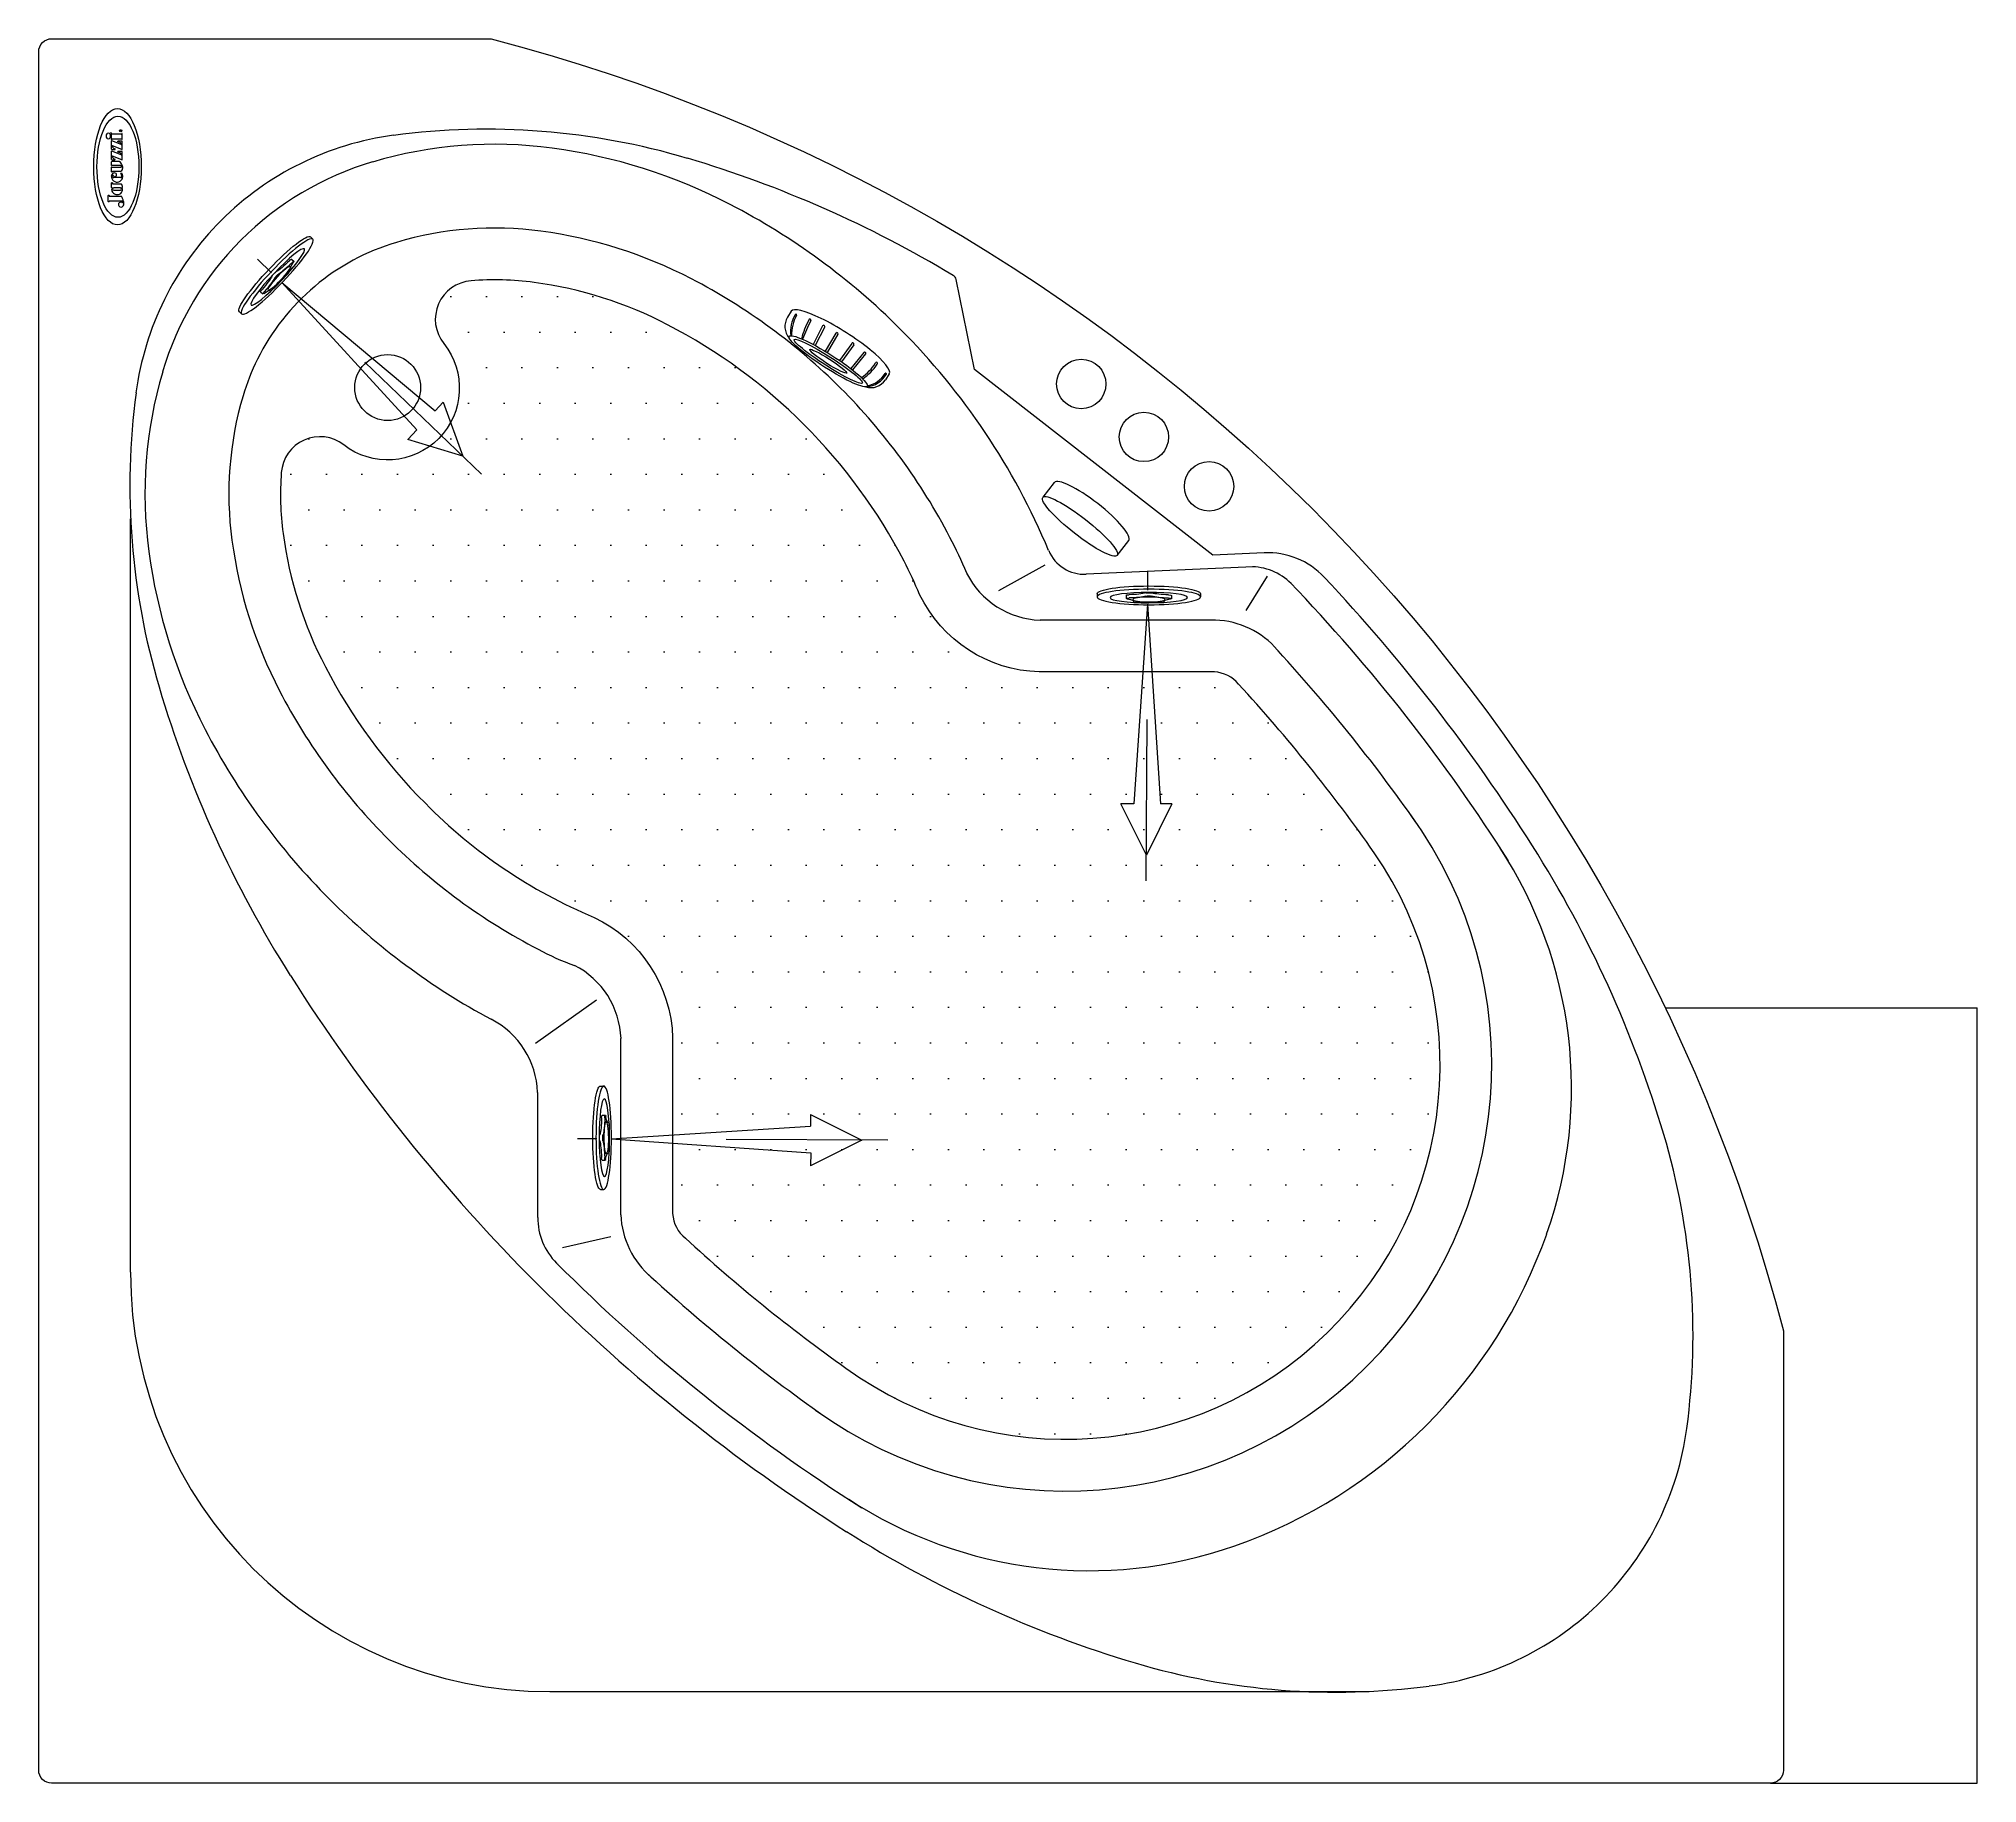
# Model space of a CAD drawing. Header units: millimetres. Extents: x -1239.26 to -1237.76, y 2210.73 to 2212.08.
import ezdxf
from ezdxf.enums import TextEntityAlignment as Align

# ---------------------------------------------------------------- set-up
doc = ezdxf.new("R2010")
doc.units = ezdxf.units.MM
doc.header["$LTSCALE"] = 10
doc.linetypes.add('CENTER', pattern=[2, 1.25, -0.25, 0.25, -0.25])
for name, color, linetype in [('CONTOR04', 7, 'Continuous'), ('CONTOR05', 7, 'Continuous'), ('jacuzzi', 1, 'Continuous'), ('LCENTR02', 1, 'CENTER'), ('LCOTA02', 1, 'Continuous')]:
    doc.layers.add(name, color=color, linetype=linetype)
doc.styles.add('ROMANS', font='romans', dxfattribs={"height": 4})

# ---------------------------------------------------------------- blocks, each defined once
blk = doc.blocks.new('PLX')
at = {"layer": 'LCENTR02'}
blk.add_line((21.97, 0), (-2.03, 0), dxfattribs=at)
at = {"layer": 'LCOTA02'}
for p, q in [((-0.28, 4.09), (-0.03, 4.09)), ((-0.14, 1.83), (0.13, 1.84)), ((15.99, 1.96), (15.99, 1.06)), ((15.99, 1.96), (19.97, 0.01)), ((0.56, 0), (15.99, 1.06)), ((19.97, 0.01), (16.01, -2)), ((0.56, 0), (16.01, -0.99)), ((16.01, -0.99), (16.01, -2)), ((-0.13, -1.66), (0.12, -1.66)), ((-0.24, -3.91), (0.01, -3.91))]:
    blk.add_line(p, q, dxfattribs=at)
at = {"layer": 'LCOTA02', "extrusion": (0, 0, -1)}
for centre, major_axis, ratio, start_param, end_param in [((-0.26, 0.09), (-0.02, 4), 0.15, 3.141593, 6.283185), ((-0.01, 0.09), (-0.02, 4), 0.15, 3.141593, 9.424778), ((0.04, 0.09), (-0.02, 3), 0.133333, 3.141593, 9.424778), ((-0.46, 1.98), (-0.01, 1.9), 0.15, 1.763314, 2.634916), ((-0.14, 1.57), (-0.001, 0.268), 0.15, -1.378279, 0), ((-0.21, 1.98), (-0.01, 1.9), 0.15, 1.763314, 2.634916), ((0.11, 1.57), (-0.001, 0.268), 0.15, -1.378279, 0.74996), ((0.32, 3.16), (-0.01, 1.9), 0.15, 3.019951, 3.891553), ((-0.3, 0.08), (-0.001, 0.268), 0.15, 3.648269, 5.776509), ((-0.05, 0.09), (-0.001, 0.268), 0.15, 3.648269, 5.776509), ((0.19, 0.09), (-0.01, 1.25), 0.15, 3.141593, 9.424778), ((0.37, 1), (-0.001, 0.268), 0.15, -0.121642, 2.006598), ((0.67, 0.09), (-0.01, 1.9), 0.15, 4.276588, 5.14819), ((-0.45, -1.81), (-0.01, 1.9), 0.15, 0.506677, 1.378279), ((-0.13, -1.4), (-0.001, 0.268), 0.15, 3.141593, 4.519872), ((-0.2, -1.81), (-0.01, 1.9), 0.15, 0.506677, 1.378279), ((0.12, -1.39), (-0.001, 0.268), 0.15, 2.391632, 4.519872), ((0.35, -2.98), (-0.01, 1.9), 0.15, -0.74996, 0.121642), ((0.38, -0.83), (-0.001, 0.268), 0.15, 1.134995, 3.263235)]:
    blk.add_ellipse(centre, major_axis=major_axis, ratio=ratio, start_param=start_param, end_param=end_param, dxfattribs=at)
blk = doc.blocks.new('A$C1BA52001')
at = {"layer": 'LCOTA02'}
for p, q in [((0, 2.27), (0, 0.79)), ((7.43, 0.79), (7.43, 2.27))]:
    blk.add_line(p, q, dxfattribs=at)
blk.add_ellipse((3.71, 2.27), major_axis=(-3.71, 0), ratio=0.186255, dxfattribs=at)
blk.add_ellipse((3.71, 0.79), major_axis=(3.71, 0), ratio=0.213184, start_param=3.141593, end_param=6.283185, dxfattribs=at)
blk = doc.blocks.new('A$C18C942D9')
at = {"layer": 'LCOTA02'}
for p, q in [((1.39, 14.07), (2.25, 14.06)), ((1.39, 14.07), (2.25, 14.06)), ((0.87, 10.09), (3.36, 9.79)), ((0.91, 10.36), (3.39, 10.07)), ((0.72, 8.27), (3.27, 8.13)), ((0.74, 8.55), (3.28, 8.42)), ((0.71, 6.26), (3.26, 6.35)), ((0.72, 5.98), (3.27, 6.07)), ((0.82, 4.43), (3.33, 4.69)), ((0.85, 4.16), (3.35, 4.41)), ((1.39, 0), (2.25, 0.01))]:
    blk.add_line(p, q, dxfattribs=at)
for centre, radius, start, end in [((1.15, 12.09), 0.124, 70.0987, 280.7386), ((1.13, 5.34), 6.63, 68.2863, 89.644), ((1.13, 6.05), 6.16, 66.1373, 89.444), ((1.63, 13.71), 0.086, 68.3204, 262.6804), ((1.63, 10.22), 3.41, 44.3309, 90.2321), ((1.75, 10.74), 3.06, 37.8314, 91.6456), ((2.23, 11.96), 2.1, 15.4909, 89.5), ((0.89, 10.23), 0.136, 80.818, 264.7502), ((0.73, 8.41), 0.139, 86.3618, 267.5776), ((0.71, 6.12), 0.139, 91.7123, 272.3078), ((0.83, 4.29), 0.137, 94.5439, 277.7632), ((1.09, 2.48), 0.134, 97.3715, 283.5655), ((-0.04, 18.07), 15.5, 274.0945, 283.2492), ((0.37, 12.75), 10.42, 274.1152, 287.7136), ((1.47, 0.72), 0.086, 97.3196, 291.6796), ((1.21, 5.45), 4.65, 273.0204, 304.8844), ((1.38, 4.67), 4.04, 271.6748, 309.1263), ((2.23, 2.11), 2.1, 270.5, 344.4472)]:
    blk.add_arc(centre, radius, start, end, dxfattribs=at)
blk.add_ellipse((1.39, 7.04), major_axis=(0, 7.03), ratio=0.198307, start_param=6.281174, end_param=9.428239, dxfattribs=at)
for major_axis, ratio in [((0, 5.6), 0.1484), ((0, 4.89), 0.114375), ((0, 2.65), 0.112344)]:
    blk.add_ellipse((4.09, 7.03), major_axis=major_axis, ratio=ratio, dxfattribs=at)
blk = doc.blocks.new('PO')
at = {"layer": 'CONTOR04', "xscale": 0.639661404713691, "yscale": 0.639661404713691, "zscale": 0.639661404713691, "rotation": 359.9917632775139}
blk.add_blockref('A$C18C942D9', (-0.89, -4.5), dxfattribs=at)
blk = doc.blocks.new('*E5')
at = {"layer": 'CONTOR04', "xscale": 2.5, "yscale": 2.5, "zscale": 2.5}
for name, p, rotation in [('PLX', (-3401.02, 875.47), 179.7108402314745), ('PLX', (-3506.23, 770.65), 89.71084023147448), ('PLX', (-3337.71, 708.81), 136.1524688575305), ('PO', (-3446.76, 721.4), 57.41951245808739)]:
    blk.add_blockref(name, p, dxfattribs=dict(at, rotation=rotation))
at = {"layer": 'CONTOR05', "xscale": 2.458193946488295, "yscale": 2.458193946488295, "zscale": 2.458193946488295, "rotation": 322.0616384690696}
blk.add_blockref('A$C1BA52001', (-3503.76, 758.18), dxfattribs=at)

msp = doc.modelspace()

# ---------------------------------------------------------------- hatches: boundary and pattern name
at = {"layer": 'jacuzzi'}
h = msp.add_hatch(dxfattribs=at)
h.set_pattern_fill('DOTS', color=256, scale=0.44, angle=180, style=0)
h.set_pattern_definition([(180, (-1236.908533, 2212.262533), (-0.01375, -0.0275), [0, -0.0275])])
edge = h.paths.add_edge_path()
edge.add_line((-1238.7719, 2211.304), (-1238.7719, 2211.1679))
edge.add_arc((-1238.7457, 2211.1694), 0.0263, 183.2451, 231.7006)
edge.add_arc((-1237.8926, 2212.0969), 1.2863, 227.4812, 234.5939)
edge.add_arc((-1238.4678, 2211.283), 0.2898, 234.0592, 394.506)
edge.add_arc((-1239.2812, 2210.7083), 1.2857, 35.0801, 42.5436)
edge.add_arc((-1238.3542, 2211.5609), 0.0263, 39.4037, 86.7549)
edge.add_line((-1238.3527, 2211.5871), (-1238.4882, 2211.5871))
edge.add_arc((-1238.4852, 2211.6934), 0.1063, 205.8503, 268.3868, ccw=False)
edge.add_arc((-1238.8723, 2211.5275), 0.3151, 22.2897, 27.4592)
edge.add_arc((-1238.9738, 2211.4748), 0.4294, 27.4592, 45)
edge.add_arc((-1238.9738, 2211.4748), 0.4294, 45, 62.5408)
edge.add_arc((-1238.9211, 2211.5762), 0.3151, 62.5408, 82.3469)
edge.add_arc((-1238.9095, 2211.6625), 0.228, 82.3469, 94.6345)
edge.add_arc((-1238.9255, 2211.8599), 0.03, 94.6345, 218.5117)
edge.add_arc((-1238.9924, 2211.8067), 0.0555, -127.8171, 38.5117, ccw=False)
edge.add_arc((-1239.0448, 2211.7391), 0.03, 52.1829, 175.823)
edge.add_arc((-1238.8473, 2211.7247), 0.228, 175.823, 187.6531)
edge.add_arc((-1238.761, 2211.7363), 0.3151, 187.6531, 207.4592)
edge.add_arc((-1238.6596, 2211.789), 0.4294, 207.4592, 225)
edge.add_arc((-1238.6777, 2211.767), 0.401, 224.5991, 247.2643)
edge.add_arc((-1238.8781, 2211.301), 0.1063, 1.6132, 64.6544, ccw=False)

# ---------------------------------------------------------------- linework, layer by layer
for p, q in [((-1239.206, 2211.9915), (-1239.206, 2211.998)), ((-1239.206, 2211.9836), (-1239.206, 2211.9901)), ((-1239.1985, 2211.9952), (-1239.2059, 2211.9981)), ((-1239.2059, 2211.9914), (-1239.2034, 2211.9914)), ((-1239.1985, 2211.9873), (-1239.2059, 2211.9901)), ((-1239.1981, 2211.9914), (-1239.2054, 2211.9942)), ((-1239.2033, 2211.9915), (-1239.2033, 2211.9918)), ((-1239.2011, 2211.9973), (-1239.2011, 2211.9977)), ((-1239.198, 2211.9978), (-1239.201, 2211.9978)), ((-1239.1979, 2212.0038), (-1239.1981, 2212.0038)), ((-1239.1979, 2211.9992), (-1239.1981, 2211.9992)), ((-1239.1979, 2211.9915), (-1239.1979, 2211.9977)), ((-1239.1978, 2211.9993), (-1239.1978, 2212.0037)), ((-1239.206, 2211.979), (-1239.206, 2211.9819)), ((-1239.206, 2211.9741), (-1239.206, 2211.9777)), ((-1239.2059, 2211.9835), (-1239.2034, 2211.9835)), ((-1239.1981, 2211.9834), (-1239.2054, 2211.9862)), ((-1239.2033, 2211.9836), (-1239.2033, 2211.9839)), ((-1239.2011, 2211.9893), (-1239.2011, 2211.9898)), ((-1239.198, 2211.9899), (-1239.201, 2211.9899)), ((-1239.1979, 2211.9835), (-1239.1979, 2211.9898)), ((-1239.206, 2211.9619), (-1239.206, 2211.9655)), ((-1239.2055, 2211.974), (-1239.2059, 2211.974)), ((-1239.2058, 2211.9657), (-1239.2055, 2211.9657)), ((-1239.2057, 2211.9617), (-1239.2058, 2211.9617)), ((-1239.2054, 2211.9741), (-1239.2054, 2211.9745)), ((-1239.2053, 2211.9746), (-1239.1996, 2211.9746)), ((-1239.2053, 2211.9655), (-1239.2053, 2211.965)), ((-1239.2052, 2211.9649), (-1239.1985, 2211.9649)), ((-1239.199, 2211.9696), (-1239.2042, 2211.9696)), ((-1239.1983, 2211.9729), (-1239.1989, 2211.9729)), ((-1239.198, 2211.9619), (-1239.1976, 2211.9619)), ((-1239.2086, 2211.951), (-1239.2086, 2211.9559)), ((-1239.2084, 2211.9561), (-1239.2082, 2211.9561)), ((-1239.2082, 2211.9508), (-1239.2084, 2211.9508)), ((-1239.208, 2211.9559), (-1239.208, 2211.9553)), ((-1239.208, 2211.9553), (-1239.1984, 2211.9553)), ((-1239.208, 2211.9512), (-1239.208, 2211.951)), ((-1239.1976, 2211.9514), (-1239.2078, 2211.9514)), ((-1238.5382, 2211.8211), (-1238.5525, 2211.8907)), ((-1238.354, 2211.6775), (-1238.5382, 2211.8211)), ((-1239.1913, 2211.1225), (-1239.1913, 2211.7055)), ((-1238.3141, 2211.6793), (-1238.354, 2211.6775)), ((-1238.4838, 2211.6696), (-1238.5198, 2211.6499)), ((-1238.3223, 2211.6684), (-1238.4519, 2211.6627)), ((-1238.3118, 2211.6612), (-1238.3284, 2211.6346)), ((-1238.397, 2211.6271), (-1238.4875, 2211.6271)), ((-1238.3519, 2211.6271), (-1238.397, 2211.6271)), ((-1238.8779, 2211.2997), (-1238.8309, 2211.3333)), ((-1238.0037, 2211.3271), (-1237.7624, 2211.3271)), ((-1237.7624, 2210.7271), (-1237.7624, 2211.3271)), ((-1238.8119, 2211.2084), (-1238.8119, 2211.3034)), ((-1238.8763, 2211.1649), (-1238.8763, 2211.2617)), ((-1238.8119, 2211.167), (-1238.8119, 2211.2084)), ((-1238.8198, 2211.15), (-1238.857, 2211.1414)), ((-1238.8669, 2210.7981), (-1238.233, 2210.7981)), ((-1237.9224, 2210.7271), (-1237.7624, 2210.7271))]:
    msp.add_line(p, q, dxfattribs=at)
at = {"layer": 'jacuzzi', "color": 3}
msp.add_lwpolyline([(-1237.9224, 2210.7271), (-1239.2524, 2210.7271, -0.414214), (-1239.2624, 2210.7371), (-1239.2624, 2212.0671, -0.414214), (-1239.2524, 2212.0771), (-1238.9124, 2212.0771, -0.271615), (-1237.9124, 2211.0771), (-1237.9124, 2210.7371, -0.414214)], format="xyb", close=True, dxfattribs=at)
at = {"layer": 'jacuzzi'}
for points in [[(-1239.1986, 2212.0033), (-1239.2057, 2212.0033, -0.309408), (-1239.2059, 2212.0034, 0.090701), (-1239.2064, 2212.0043, 0.365017), (-1239.2065, 2212.0043), (-1239.2067, 2212.0042, 0.451807), (-1239.2067, 2212.0039, -0.178007), (-1239.2063, 2212.0028)], [(-1239.2063, 2212.0028), (-1239.2063, 2211.9993, 0.414214), (-1239.2062, 2211.9992), (-1239.2058, 2211.9992, 0.414214), (-1239.2057, 2211.9993), (-1239.2057, 2211.9996, -0.414214), (-1239.2056, 2211.9997), (-1239.1986, 2211.9997)], [(-1239.1976, 2211.9785, 0.062974), (-1239.1993, 2211.9817, 0.257829), (-1239.1999, 2211.982), (-1239.2059, 2211.982)], [(-1239.2059, 2211.9778), (-1239.1987, 2211.9778, 0.135484), (-1239.1986, 2211.9778, 0.597309), (-1239.1987, 2211.9788, 0.11277), (-1239.1988, 2211.9789), (-1239.2059, 2211.9789)], [(-1238.5443, 2211.6635, 0.021555), (-1238.5573, 2211.6912, 0.076686), (-1238.6419, 2211.8067, 0.076686), (-1238.7573, 2211.8913, 0.086636), (-1238.8738, 2211.9282, 0.105808), (-1238.9856, 2211.9195, 0.20857), (-1239.0932, 2211.829, 0.124971)], [(-1239.0932, 2211.829, 0.043057), (-1239.1043, 2211.8008, 0.105808), (-1239.1129, 2211.689, 0.086636), (-1239.0761, 2211.5725, 0.076686), (-1238.9915, 2211.4571, 0.076686), (-1238.876, 2211.3725, 0.043127), (-1238.8479, 2211.36, 0.019499)], [(-1238.1962, 2211.47, 0.033347), (-1238.3071, 2211.6075, 0.055217)], [(-1238.7928, 2211.1228, 0.033495), (-1238.6548, 2211.0114, 0.069021)]]:
    msp.add_lwpolyline(points, format="xyb", dxfattribs=at)
for points in [[(-1239.1992, 2211.9617), (-1239.2043, 2211.9617, 1), (-1239.2043, 2211.9598), (-1239.1992, 2211.9598, 1)], [(-1238.7719, 2211.304), (-1238.7719, 2211.1679, 0.214634), (-1238.762, 2211.1488, 0.031045), (-1238.6379, 2211.0484, 0.842427), (-1238.229, 2211.4472, 0.032577), (-1238.3339, 2211.5776, 0.209599), (-1238.3527, 2211.5871), (-1238.4882, 2211.5871, -0.279847), (-1238.5808, 2211.647, 0.02256), (-1238.5928, 2211.6728, 0.076686), (-1238.6702, 2211.7784, 0.076686), (-1238.7758, 2211.8558, 0.086636), (-1238.8791, 2211.8885, 0.053666), (-1238.9279, 2211.8898, 0.600131), (-1238.949, 2211.8412, -0.887286), (-1239.0264, 2211.7628, 0.598725), (-1239.0747, 2211.7413, 0.051664), (-1239.0733, 2211.6943, 0.086636), (-1239.0406, 2211.591, 0.076686), (-1238.9632, 2211.4854, 0.099219), (-1238.8327, 2211.3971, -0.282223)]]:
    msp.add_lwpolyline(points, format="xyb", close=True, dxfattribs=at)
for centre, radius in [((-1239.199, 2212.0059), 0.000795), ((-1238.9924, 2211.8071), 0.0255), ((-1238.4557, 2211.8099), 0.0191), ((-1238.4072, 2211.7689), 0.0191), ((-1238.3568, 2211.7307), 0.0191)]:
    msp.add_circle(centre, radius, dxfattribs=at)
for centre, radius, start, end in [((-1238.9158, 2211.4617), 0.5454, 73.4353, 97.586), ((-1239.2059, 2211.998), 0.0000913, 68.9296, 180), ((-1239.2059, 2211.9915), 0.0000913, 180, 270), ((-1239.2059, 2211.9901), 0.0000913, 68.9296, 180), ((-1239.2054, 2211.9941), 0.000114, 68.9296, 170.3374), ((-1239.2039, 2211.9938), 0.0016, 170.3374, 219.0048), ((-1239.2032, 2211.9945), 0.00256, 220.1573, 265.0588), ((-1239.2034, 2211.9918), 0.0000913, 0, 85.0588), ((-1239.2034, 2211.9915), 0.0000913, 270, 0), ((-1239.201, 2211.9977), 0.0000913, 90, 180), ((-1239.201, 2211.9973), 0.000114, 180, 273.7772), ((-1239.2008, 2211.9946), 0.00262, 24.8275, 93.7772), ((-1239.1986, 2212.0037), 0.000365, 270, 3.6112), ((-1239.1986, 2211.9994), 0.000365, 352.1724, 90), ((-1239.1985, 2211.9953), 0.000114, 248.9296, 4.0743), ((-1239.2008, 2211.9952), 0.00243, 4.0743, 11.2218), ((-1239.1981, 2212.0037), 0.0000913, 90, 183.6112), ((-1239.1981, 2211.9993), 0.0000913, 172.1724, 270), ((-1239.198, 2211.9915), 0.000114, 248.9296, 0), ((-1239.198, 2211.9977), 0.0000913, 0, 90), ((-1239.1979, 2212.0037), 0.0000913, 0, 90), ((-1239.1979, 2211.9993), 0.0000913, 270, 0), ((-1238.9572, 2211.7724), 0.232, 97.586, 135), ((-1238.9095, 2211.6625), 0.3329, 82.3469, 106.5064), ((-1238.9211, 2211.5762), 0.42, 62.5408, 82.3469), ((-1239.2059, 2211.9836), 0.0000913, 180, 270), ((-1239.2059, 2211.9819), 0.0000913, 90, 180), ((-1239.2059, 2211.979), 0.0000913, 180, 270), ((-1239.2059, 2211.9777), 0.0000913, 90, 180), ((-1239.2054, 2211.9861), 0.000114, 68.9296, 170.3374), ((-1239.2039, 2211.9859), 0.0016, 170.3374, 219.0048), ((-1239.2032, 2211.9865), 0.00256, 220.1573, 265.0588), ((-1239.2034, 2211.9839), 0.0000913, 0, 85.0588), ((-1239.2034, 2211.9836), 0.0000913, 270, 0), ((-1239.201, 2211.9898), 0.0000913, 90, 180), ((-1239.201, 2211.9893), 0.000114, 180, 273.7772), ((-1239.2008, 2211.9866), 0.00262, 24.8275, 93.7772), ((-1239.1996, 2211.9767), 0.00214, 270, 357.9232), ((-1239.1985, 2211.9874), 0.000114, 248.9296, 4.0743), ((-1239.2008, 2211.9872), 0.00243, 4.0743, 11.2218), ((-1239.198, 2211.9835), 0.000114, 248.9296, 0), ((-1239.198, 2211.9898), 0.0000913, 0, 90), ((-1239.2016, 2211.9771), 0.00421, 354.0736, 19.8501), ((-1238.9357, 2211.7509), 0.2408, 106.5064, 135), ((-1239.0149, 2211.1286), 0.893, 58.9888, 73.4353), ((-1239.2031, 2211.9703), 0.00316, 119.5272, 177.5019), ((-1239.2022, 2211.9704), 0.00398, 178.5996, 218.9527), ((-1239.2059, 2211.9741), 0.0000913, 180, 270), ((-1239.2058, 2211.9655), 0.000183, 90, 180), ((-1239.2058, 2211.9619), 0.000183, 180, 270), ((-1239.2032, 2211.9602), 0.0028, 149.9231, 222.2761), ((-1239.2047, 2211.9708), 0.000975, 140.781, 186.3414), ((-1239.2046, 2211.9708), 0.00116, 187.112, 237.2426), ((-1239.2057, 2211.9617), 0.0000913, 321.4553, 90), ((-1239.2055, 2211.9741), 0.0000913, 270, 0), ((-1239.2052, 2211.9711), 0.000419, 19.0295, 134.0873), ((-1239.2055, 2211.9655), 0.000183, 0, 90), ((-1239.2053, 2211.9745), 0.0000913, 90, 180), ((-1239.2018, 2211.9706), 0.00446, 217.1313, 332.2671), ((-1239.2052, 2211.965), 0.000183, 180, 270), ((-1239.2042, 2211.9716), 0.00197, 240.4373, 269.0124), ((-1239.2035, 2211.9717), 0.00138, 200.2833, 20.7343), ((-1239.2038, 2211.9715), 0.00178, 24.3936, 115.9072), ((-1239.1989, 2211.9728), 0.000114, 90, 234.8584), ((-1239.2002, 2211.9709), 0.00219, 25.2704, 54.8584), ((-1239.1989, 2211.9705), 0.000927, 264.0544, 342.5389), ((-1239.205, 2211.9611), 0.00749, 6.286, 30.0862), ((-1239.1983, 2211.9728), 0.000114, 39.1312, 90), ((-1239.2006, 2211.9602), 0.00305, 318.3999, 34.2305), ((-1239.2018, 2211.97), 0.00467, 25.0031, 38.9089), ((-1239.2007, 2211.9708), 0.00266, 348.5772, 24.2197), ((-1239.2016, 2211.9705), 0.00427, 331.6824, 19.3433), ((-1239.2084, 2211.9559), 0.000183, 90, 180), ((-1239.2084, 2211.951), 0.000183, 180, 270), ((-1239.2082, 2211.9559), 0.000183, 0, 90), ((-1239.2082, 2211.951), 0.000183, 270, 0), ((-1239.2078, 2211.9512), 0.000183, 90, 180), ((-1239.2017, 2211.9609), 0.00441, 216.3033, 321.4856), ((-1239.1989, 2211.9488), 0.00184, 59.3882, 213.2376), ((-1239.1987, 2211.9489), 0.00211, 212.9803, 324.8089), ((-1239.1984, 2211.9551), 0.000183, 28.8232, 90), ((-1239.2165, 2211.946), 0.0204, 15.5604, 26.8444), ((-1239.1978, 2211.9508), 0.000455, 239.3882, 285.7752), ((-1239.1978, 2211.951), 0.000664, 285.7752, 336.1283), ((-1239.1977, 2211.9508), 0.000567, 50.2199, 81.1443), ((-1239.1978, 2211.9508), 0.000605, 27.2029, 46.5289), ((-1239.1976, 2211.9509), 0.000455, 336.1283, 27.2029), ((-1239.1985, 2211.9488), 0.00182, 324.8089, 350.1754), ((-1239.2035, 2211.9496), 0.00692, 350.1754, 15.4183), ((-1238.9738, 2211.4748), 0.5343, 45, 62.5408), ((-1238.9572, 2211.7724), 0.232, 135, 172.414), ((-1238.9357, 2211.7509), 0.2408, 135, 163.4936), ((-1238.5574, 2211.8897), 0.005, 11.5712, 58.9888), ((-1238.9738, 2211.4748), 0.5343, 22.7078, 45), ((-1238.8473, 2211.7247), 0.3329, 163.4936, 187.6531), ((-1238.6465, 2211.731), 0.5454, 172.414, 196.5647), ((-1238.761, 2211.7363), 0.42, 187.6531, 207.4592), ((-1238.4532, 2211.6926), 0.03, 202.7078, 272.552), ((-1238.3114, 2211.6193), 0.06, 43.2122, 92.552), ((-1238.4852, 2211.6934), 0.0663, 206.7675, 267.9571), ((-1238.3247, 2211.6242), 0.0443, 42.0966, 87.9571), ((-1239.2812, 2210.7083), 1.3906, 32.3581, 43.2122), ((-1239.2812, 2210.7083), 1.3686, 32.3581, 43.8399), ((-1238.3542, 2211.5609), 0.0663, 40.56, 87.9571), ((-1238.3134, 2211.8301), 0.893, 196.5647, 212.3581), ((-1238.6596, 2211.789), 0.5343, 207.4592, 225), ((-1238.4678, 2211.283), 0.3298, 234.0924, 35.9076), ((-1238.4163, 2211.2649), 0.34, 340.6244, 33.145), ((-1238.8609, 2210.9746), 0.893, 16.5647, 32.3581), ((-1238.6596, 2211.789), 0.5343, 225, 241.7703), ((-1237.893, 2212.0964), 1.3906, 212.3581, 225), ((-1238.8781, 2211.301), 0.0663, 2.0429, 62.8376), ((-1238.9426, 2211.2593), 0.0663, 2.0429, 62.8376), ((-1238.5277, 2211.0737), 0.5454, 352.414, 16.5647), ((-1238.7457, 2211.1694), 0.0663, 182.0429, 230.1466), ((-1238.8263, 2211.1649), 0.05, 180, 224.9439), ((-1238.4678, 2211.283), 0.3946, 289.3756, 340.6244), ((-1238.8669, 2211.1225), 0.3245, 180, 270), ((-1237.893, 2212.0964), 1.3686, 224.9439, 237.6419), ((-1237.893, 2212.0964), 1.3686, 224.9439, 225), ((-1237.893, 2212.0964), 1.3906, 225, 237.6419), ((-1238.2171, 2211.0323), 0.232, 315, 352.414), ((-1238.4497, 2211.2315), 0.34, 236.855, 289.3756), ((-1238.1593, 2211.6761), 0.893, 237.6419, 253.4353), ((-1238.2171, 2211.0323), 0.232, 277.586, 315), ((-1238.2584, 2211.3429), 0.5454, 253.4353, 277.586)]:
    msp.add_arc(centre, radius, start, end, dxfattribs=at)
for centre, major_axis, ratio in [((-1239.2015, 2211.978), (0, -0.045), 0.408776), ((-1239.2011, 2211.978), (0, -0.0391), 0.415223), ((-1239.2085, 2212.0018), (0, -0.00235), 0.621803)]:
    msp.add_ellipse(centre, major_axis=major_axis, ratio=ratio, dxfattribs=at)

# ---------------------------------------------------------------- block references
at = {"layer": 'jacuzzi', "xscale": 0.00400000000036016, "yscale": 0.003999999999905413, "zscale": 0.004000000000249539, "rotation": 180}
msp.add_blockref('*E5', (-1252.4292, 2214.7276), dxfattribs=at)

# ---------------------------------------------------------------- texts
at = {"layer": 'jacuzzi', "style": 'ROMANS'}
msp.add_text('R', height=0.000796, rotation=90, dxfattribs=at).set_placement((-1239.199, 2212.0059), align=Align.MIDDLE_CENTER)

doc.saveas('drawing.dxf')
